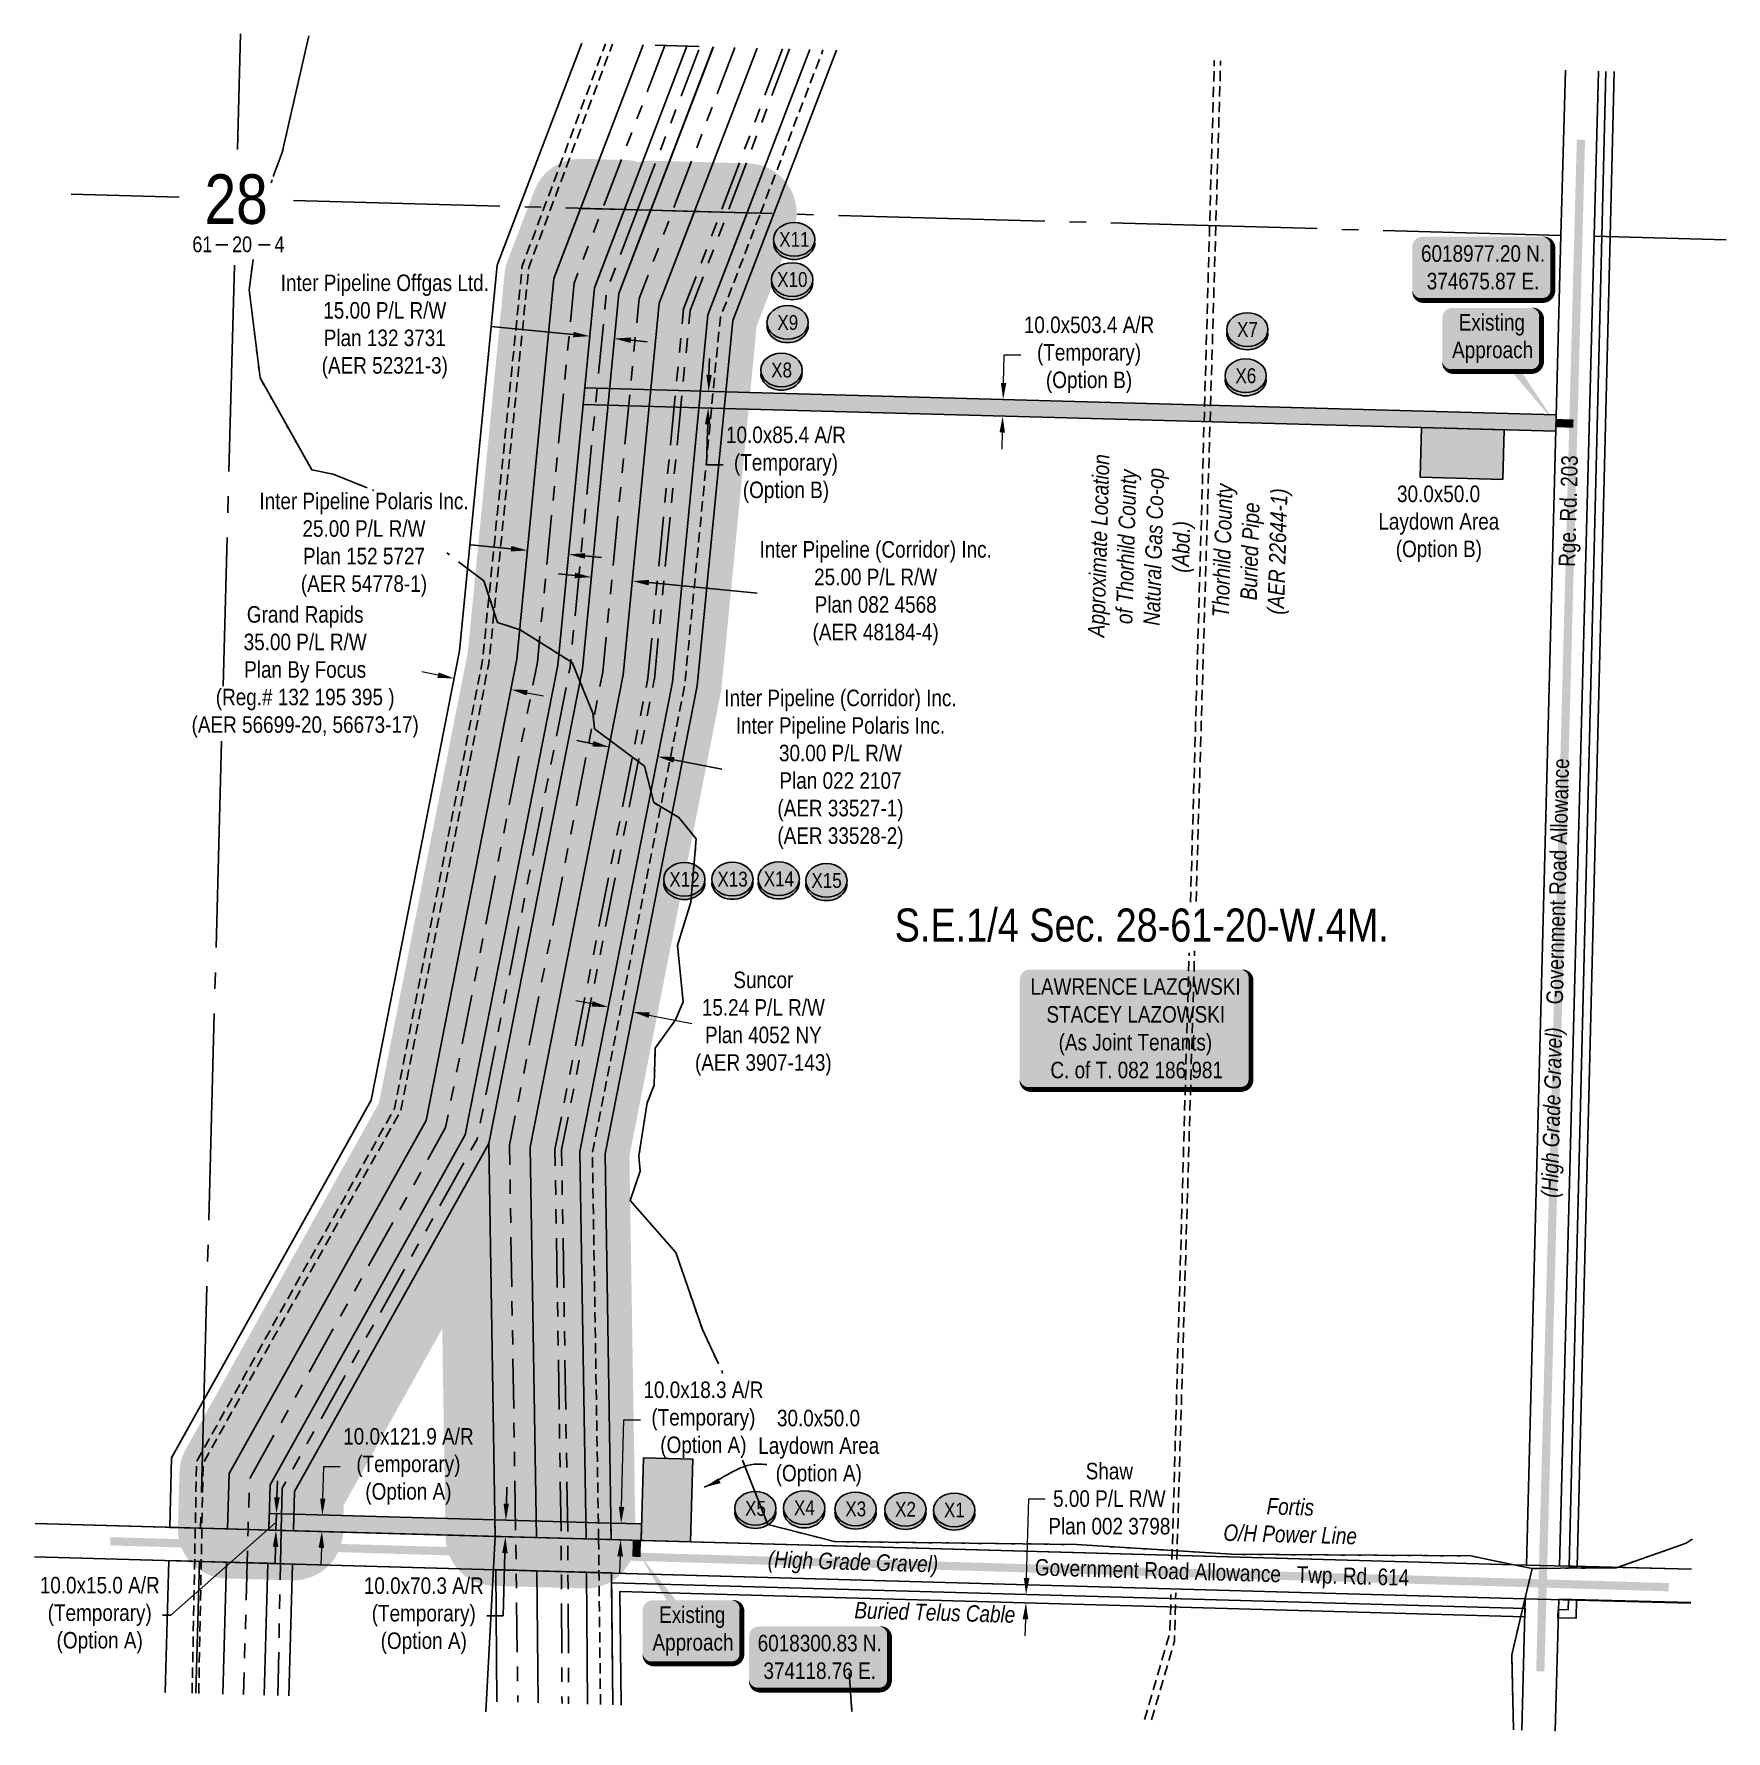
# Model space of a CAD drawing. Extents: x 372576 to 375735, y 6018185 to 6020650.
# Drawn here: x 373754 to 374779, y 6018185 to 6019213 of the extents above; entities that cross this region are included whole.
import ezdxf
from ezdxf.enums import TextEntityAlignment as Align

# ---------------------------------------------------------------- set-up
doc = ezdxf.new("R2010")
doc.units = 0
doc.header["$LTSCALE"] = 5
doc.header["$PDSIZE"] = 0.5
for name, pattern in [('foc-DRILLPATH', [14.75, 6, -1.75, 1.75, -1.75, 1.75, -1.75]), ('foc-QUARTERLINE', [33, 25, -3, 2, -3]), ('foc-WHEELTRACKS', [2, 0.4, -1.6]), ('UG_PIPE', [1.875, 1.25, -0.625])]:
    doc.linetypes.add(name, pattern=pattern)
doc.layers.get('Defpoints').update_dxf_attribs({"color": 9})
for name, color, linetype in [('10', 1, 'Continuous'), ('9', 3, 'Continuous'), ('AS-OWNER', 7, 'Continuous'), ('AS-PIPE-UG', 44, 'UG_PIPE'), ('AS-PIPE-UG-T', 44, 'Continuous'), ('AS-POWER', 104, 'foc-POWER'), ('AS-ROADS', 254, 'Continuous'), ('AS-TELUS', 224, 'foc-TEL'), ('C-RW', 13, 'Continuous'), ('C-SYMBOL', 7, 'Continuous'), ('DETAIL-T', 7, 'Continuous'), ('F-RW', 190, 'Continuous'), ('L-ROAD-T', 7, 'Continuous'), ('L-SEC', 7, 'Continuous'), ('L-SECLBL', 7, 'Continuous'), ('L-SECQ', 8, 'foc-QUARTERLINE'), ('P-BUFFER-H 30m', 51, 'Continuous'), ('P-CROSSINGS', 250, 'Continuous'), ('P-PDRILLPATH', 12, 'foc-DRILLPATH'), ('P-PROPOSED', 10, 'Continuous'), ('P-PROPOSED-T', 10, 'Continuous'), ('P-TEMP-BLUE', 146, 'Continuous'), ('P-TEMP-BLUE-T', 146, 'Continuous'), ('P-TEMP-H', 41, 'Continuous'), ('P-TEMP_ACCESS ROAD', 46, 'Continuous'), ('P-TEMP_WORKSPACE', 46, 'Continuous'), ('T-WATER-P3', 160, 'foc-WHEELTRACKS')]:
    doc.layers.add(name, color=color, linetype=linetype)
for name, color, linetype, lineweight in [('F-RW-T', 190, 'Continuous', 9), ('P-TEMP-T', 46, 'Continuous', 18), ('T-TEXT', 48, 'Continuous', 18)]:
    doc.layers.add(name, color=color, linetype=linetype, lineweight=lineweight)
for name, color, linetype, true_color in [('P-REPAIR-BLUE-H', 7, 'Continuous', 0xa0d6fd), ('P-REPAIR-BROWN-H', 7, 'Continuous', 0xe7d5cf), ('P-REPAIR-GREEN-H', 7, 'Continuous', 0xd9ffb3), ('P-REPAIR-PURPLE-H', 7, 'Continuous', 0xeeddfd), ('P-TEMP-BLUE-H', 7, 'Continuous', 0x99e6ff)]:
    doc.layers.add(name, color=color, linetype=linetype, true_color=true_color)
doc.styles.add('175L', font='ARIALN.TTF', dxfattribs={"height": 20})
doc.styles.add('80', font='ARIALN.TTF', dxfattribs={"height": 10})
doc.styles.add('80CG', font='ARIALN.TTF', dxfattribs={"height": 10})
doc.styles.add('80L', font='ARIALN.TTF', dxfattribs={"height": 10})
doc.styles.add('80LS', font='ARIALNI.TTF', dxfattribs={"height": 10})
doc.styles.add('Crossing', font='ARIALN.TTF', dxfattribs={"height": 10})
doc.styles.add('foc-LtypeFont', font='ARIALN.TTF', dxfattribs={"height": 7.35})
doc.styles.add('SIMPLEX', font='ARIALN.TTF')
doc.linetypes.add('foc-POWER', pattern='A,6,-1,["P",foc-LtypeFont,S=0.2,R=0,X=-0.625,Y=-0.75],-1.24,4', length=12.24)
doc.linetypes.add('foc-TEL', pattern='A,2,-1,["T",foc-LtypeFont,S=0.2,R=0,X=-0.425,Y=-0.75],-1.24,8', length=12.24)
doc.linetypes.add('foc-TOPO-flowdirection-NOLINE', pattern='A,0,[">",foc-LtypeFont,S=0.3,R=0,X=0,Y=-0.945],-20,[">",foc-LtypeFont,S=0.3,R=0,X=0,Y=-0.945],0', length=20)
doc.dimstyles.new('Compass 5 000', dxfattribs={"dimscale": 5, "dimtxt": 9, "dimasz": 2, "dimexe": 0.2, "dimexo": 0.0625, "dimgap": 0.5, "dimtad": 0, "dimtih": 1, "dimtoh": 1, "dimzin": 0, "dimdsep": 46, "dimtxsty": '80CG', "dimcen": 0.1, "dimse1": 1, "dimse2": 1, "dimclrd": 256, "dimclrt": 256, "dimaunit": 1, "dimadec": 4, "dimazin": 0, "dimtfac": 0.06, "dimtofl": 0, "dimtmove": 0, "dimatfit": 1, "dimfxl": 0.2, "dimtolj": 1, "dimtzin": 0, "dimlwd": -1, "dimarcsym": 0})

msp = doc.modelspace()

# ---------------------------------------------------------------- texts
at = {"layer": 'AS-PIPE-UG-T', "char_height": 10, "attachment_point": 1, "style": '80L'}
for s, width, insert, rotation in [('\\pi2.7567;{\\fArial Narrow|b0|i1|c0|p34;Approximate Location \\P\\pi11.15;of Thorhild County \\P\\pi10.669;Natural Gas Co-op\\P\\pi43.241;(Abd.)}', 116.04551, (374392.292, 6018844.977), 88.382123), ('\\pi7.5644;{\\fArial Narrow|b0|i1|c0|p34;Thorhild County\\P\\pi18.414;Buried Pipe\\P\\pi10.249;(AER 22644-1)}', 95.26522, (374467.468, 6018852.155), 88.325243)]:
    msp.add_mtext_dynamic_manual_height_columns(s, width=width, gutter_width=50, heights=[0], dxfattribs=dict(at, insert=insert, rotation=rotation))
at = {"layer": 'AS-POWER', "insert": (374470.138, 6018327.327), "char_height": 10, "attachment_point": 1, "rotation": 358.453617, "style": '80L'}
msp.add_mtext_dynamic_manual_height_columns('\\pi30.667;{\\fArial Narrow|b0|i1|c0|p34;Fortis\\P\\pi4.9374;O/H Power Line}', width=89.39723, gutter_width=50, heights=[0], dxfattribs=at)
at = {"layer": 'AS-TELUS', "insert": (374251.207, 6018263.576), "char_height": 10, "attachment_point": 1, "rotation": 358.385466, "style": '80L'}
msp.add_mtext_dynamic_manual_height_columns('{\\fArial Narrow|b0|i1|c0|p34;Buried Telus Cable}', width=99.89844, gutter_width=50, heights=[0], dxfattribs=at)
at = {"layer": 'C-SYMBOL', "color": 3, "style": '175L'}
msp.add_text('S.E.1/4 Sec. 28-61-20-W.4M.', height=20, dxfattribs=at).set_placement((374425.038, 6018657.293), align=Align.BOTTOM_CENTER)
at = {"layer": 'L-ROAD-T', "style": '80L'}
for s, rotation, p in [('Government Road Allowance', 88.512354, (374676.914, 6018699.753)), ('Government Road Allowance   Twp. Rd. 614', 358.402115, (374473.624, 6018281.42))]:
    msp.add_text(s, height=10, rotation=rotation, dxfattribs=at).set_placement(p, align=Align.MIDDLE_CENTER)
at = {"layer": 'L-ROAD-T', "insert": (374677.392, 6018890.321), "char_height": 10, "attachment_point": 1, "rotation": 88.512354, "style": '80L'}
msp.add_mtext_dynamic_manual_height_columns('Rge. Rd. 203', width=70.38466, gutter_width=50, heights=[0], dxfattribs=at)
at = {"layer": 'P-TEMP-T', "char_height": 10, "attachment_point": 1, "style": '175L'}
for s, insert in [('\\pi15.615;30.0x50.0\\P\\pi4.3122;Laydown Area\\P\\pi14.854;(Option B)', (374563.949, 6018939.337)), ('\\pi15.615;30.0x50.0\\P\\pi4.3122;Laydown Area\\P\\pi14.854;(Option A)', (374188.518, 6018379.836))]:
    msp.add_mtext_dynamic_manual_height_columns(s, width=80.53437, gutter_width=100, heights=[0], dxfattribs=dict(at, insert=insert))
at = {"layer": 'T-TEXT', "style": '80LS'}
for rotation, p in [(88.512354, (374673.28, 6018559.8)), (358.334151, (374250.185, 6018287.866))]:
    msp.add_text('(High Grade Gravel)', height=10, rotation=rotation, dxfattribs=at).set_placement(p, align=Align.MIDDLE_CENTER)

# ---------------------------------------------------------------- blocks, each defined once
blk = doc.blocks.new('*D428')
at = {"layer": 'Defpoints', "color": 0, "transparency": 16777216}
for p in [(374102.3, 6018625.2), (374116.9, 6018620.7), (374117.2, 6018622.2)]:
    blk.add_point(p, dxfattribs=at)
at = {"layer": 'F-RW-T', "transparency": 16777216}
for p, q in [((374092.2, 6018625.6), (374082.4, 6018627.5)), ((374126.7, 6018618.7), (374152.7, 6018613.6))]:
    blk.add_line(p, q, dxfattribs=at)
for points in [[(374092.5, 6018627.2), (374091.9, 6018623.9), (374102, 6018623.6)], [(374127.1, 6018620.4), (374126.4, 6018617.1), (374116.9, 6018620.7)]]:
    blk.add_solid(points, dxfattribs=at)
at = {"layer": 'F-RW-T', "transparency": 16777216, "insert": (374195.9, 6018613.6), "char_height": 10, "attachment_point": 5, "style": '80CG'}
blk.add_mtext('\\A1;Suncor\\P15.24 P/L R/W\\PPlan 4052 NY\\P(AER 3907-143) ', dxfattribs=at)
blk = doc.blocks.new('*D429')
at = {"layer": 'Defpoints', "color": 0, "transparency": 16777216}
for p in [(374131.9, 6018775.3), (374096.5, 6018750.4), (374125.9, 6018744.6)]:
    blk.add_point(p, dxfattribs=at)
at = {"layer": 'P-PROPOSED-T', "color": 240, "transparency": 16777216}
for p, q in [((374092.7, 6018783), (374082.9, 6018785)), ((374141.7, 6018773.4), (374170.8, 6018767.6))]:
    blk.add_line(p, q, dxfattribs=at)
for points in [[(374093, 6018784.7), (374092.4, 6018781.4), (374102.5, 6018781.1)], [(374142.1, 6018775), (374141.4, 6018771.7), (374131.9, 6018775.3)]]:
    blk.add_solid(points, dxfattribs=at)
at = {"layer": 'P-PROPOSED-T', "transparency": 16777216, "insert": (374242.6, 6018767.6), "char_height": 10, "attachment_point": 5, "style": '80CG'}
blk.add_mtext('\\A1;Inter Pipeline (Corridor) Inc.\\PInter Pipeline Polaris Inc.\\P30.00 P/L R/W\\PPlan 022 2107\\P(AER 33527-1)\\P(AER 33528-2)', dxfattribs=at)
blk = doc.blocks.new('*D430')
at = {"layer": 'Defpoints', "color": 0, "transparency": 16777216}
for p in [(374091.3, 6018880.1), (374116.2, 6018877.7), (374116.6, 6018881.5)]:
    blk.add_point(p, dxfattribs=at)
at = {"layer": 'P-PROPOSED-T', "color": 240, "transparency": 16777216}
for p, q in [((374081.8, 6018884.9), (374071.8, 6018885.9)), ((374126.5, 6018880.6), (374192.1, 6018874.2))]:
    blk.add_line(p, q, dxfattribs=at)
for points in [[(374081.9, 6018886.6), (374081.6, 6018883.2), (374091.7, 6018883.9)], [(374126.7, 6018882.2), (374126.4, 6018878.9), (374116.6, 6018881.5)]]:
    blk.add_solid(points, dxfattribs=at)
at = {"layer": 'P-PROPOSED-T', "transparency": 16777216, "insert": (374263.9, 6018874.2), "char_height": 10, "attachment_point": 5, "style": '80CG'}
blk.add_mtext('\\A1;Inter Pipeline (Corridor) Inc.\\P25.00 P/L R/W\\PPlan 082 4568 \\P(AER 48184-4)', dxfattribs=at)
blk = doc.blocks.new('L-SECLBL')
at = {"layer": '9', "color": 7}
for p, q in [((-5.1, -27.8), (-12.3, -27.8)), ((20.7, -27.8), (13.5, -27.8))]:
    blk.add_line(p, q, dxfattribs=at)
at = {"layer": '10', "color": 2, "style": 'SIMPLEX'}
blk.add_attdef('SEC', text='', height=30, dxfattribs=at).set_placement((0, 0), align=Align.MIDDLE)
at = {"layer": '10', "color": 5, "style": '80L'}
blk.add_attdef('TWP', text='', height=9.5, dxfattribs=at).set_placement((-14.4, -27.4), align=Align.MIDDLE_RIGHT)
blk.add_attdef('RGE', text='', height=9.5, dxfattribs=at).set_placement((3.6, -27.4), align=Align.MIDDLE_CENTER)
blk.add_attdef('MER', text='', height=9.5, dxfattribs=at).set_placement((23.2, -27.4), align=Align.MIDDLE_LEFT)
blk = doc.blocks.new('*D431')
at = {"layer": 'Defpoints', "color": 0, "transparency": 16777216}
for p in [(374090.8, 6019029.8), (374086.8, 6018988.5), (374101.7, 6018987.1)]:
    blk.add_point(p, dxfattribs=at)
at = {"layer": 'P-PROPOSED-T', "color": 240, "transparency": 16777216}
for p, q in [((374080.8, 6019030.8), (374031.2, 6019035.6)), ((374115.7, 6019027.4), (374125.6, 6019026.4))]:
    blk.add_line(p, q, dxfattribs=at)
for points in [[(374081, 6019032.4), (374080.7, 6019029.1), (374090.8, 6019029.8)], [(374115.8, 6019029), (374115.5, 6019025.7), (374105.7, 6019028.3)]]:
    blk.add_solid(points, dxfattribs=at)
at = {"layer": 'P-PROPOSED-T', "transparency": 16777216, "insert": (373966.7, 6019035.6), "char_height": 10, "attachment_point": 5, "style": '80CG'}
blk.add_mtext('\\A1;Inter Pipeline Offgas Ltd.\\P15.00 P/L R/W^JPlan 132 3731\\P(AER 52321-3)', dxfattribs=at)
blk = doc.blocks.new('*U434')
h = blk.add_hatch(color=59)
edge = h.paths.add_edge_path()
edge.add_line((-64, -37), (64, -37))
edge.add_arc((64, -31), 6, 270, 360)
edge.add_line((70, -31), (70, 29.5))
edge.add_arc((64, 29.5), 6, 0, 90)
edge.add_line((64, 35.5), (-64, 35.5))
edge.add_arc((-64, 29.5), 6, 90, 180)
edge.add_line((-70, 29.5), (-70, -31))
edge.add_arc((-64, -31), 6, 180, 270)
at = {"color": 1, "flags": 128}
blk.add_lwpolyline([(-64, -37, 3, 3, 0), (64, -37, 3, 3, 0.414214), (70, -31, 3, 3, 0), (70, 29.5, 3, 0, 0.414214), (64, 35.5, 0, 0, 0), (-64, 35.5, 0, 0, 0.414214), (-70, 29.5, 0, 0, 0), (-70, -31, 0, 3, 0.414214)], format="xyseb", close=True, dxfattribs=at)
blk.add_lwpolyline([(-39.5, -1.5, 0, 7.5, 0), (0, 0, 0, 0, 0)], format="xyseb", dxfattribs=at)
at = {"color": 1, "style": '80'}
blk.add_attdef('ENTER_TEXT_001', (-36, -5), '', height=10, dxfattribs=at)
blk = doc.blocks.new('*D436')
at = {"layer": 'Defpoints', "color": 0, "transparency": 16777216}
for p in [(374354.9, 6018263), (374506.5, 6018258.7), (374506.7, 6018263.7)]:
    blk.add_point(p, dxfattribs=at)
at = {"layer": 'F-RW-T', "transparency": 16777216}
for p, q in [((374355.3, 6018277.9), (374356.6, 6018326)), ((374356.6, 6018326), (374366.6, 6018326)), ((374354.6, 6018253), (374354.3, 6018243))]:
    blk.add_line(p, q, dxfattribs=at)
for points in [[(374353.6, 6018278), (374357, 6018277.9), (374355, 6018267.9)], [(374352.9, 6018253), (374356.3, 6018252.9), (374354.9, 6018263)]]:
    blk.add_solid(points, dxfattribs=at)
at = {"layer": 'F-RW-T', "transparency": 16777216, "insert": (374405.4, 6018326), "char_height": 10, "attachment_point": 5, "style": '80CG'}
blk.add_mtext('\\A1;Shaw\\P5.00 P/L R/W \\PPlan 002 3798', dxfattribs=at)
blk = doc.blocks.new('*D447')
at = {"layer": 'Defpoints', "color": 0, "transparency": 16777216}
for p in [(374341.1, 6018991.4), (374343.1, 6018991.4), (374342.9, 6018981.4)]:
    blk.add_point(p, dxfattribs=at)
at = {"layer": 'P-TEMP-T', "transparency": 16777216}
for p, q in [((374341.4, 6019001.4), (374341.8, 6019018.5)), ((374341.8, 6019018.5), (374351.8, 6019018.5)), ((374340.5, 6018971.4), (374340.3, 6018961.4))]:
    blk.add_line(p, q, dxfattribs=at)
for points in [[(374339.7, 6019001.5), (374343, 6019001.4), (374341.1, 6018991.4)], [(374338.9, 6018971.5), (374342.2, 6018971.4), (374340.8, 6018981.4)]]:
    blk.add_solid(points, dxfattribs=at)
at = {"layer": 'P-TEMP-T', "transparency": 16777216, "insert": (374393.1, 6019018.5), "char_height": 10, "attachment_point": 5, "style": '80CG'}
blk.add_mtext('\\A1;10.0x503.4 A/R\\P(Temporary)\\P(Option B)', dxfattribs=at)
blk = doc.blocks.new('*D448')
at = {"layer": 'Defpoints', "color": 0, "transparency": 16777216}
for p in [(373928.9, 6018316.1), (373977.6, 6018314.7), (373977.4, 6018304.9)]:
    blk.add_point(p, dxfattribs=at)
at = {"layer": 'P-TEMP-T', "transparency": 16777216}
for p, q in [((373929.1, 6018326.1), (373929.7, 6018345.6)), ((373929.7, 6018345.6), (373939.7, 6018345.6)), ((373928.3, 6018296.2), (373928, 6018286.2))]:
    blk.add_line(p, q, dxfattribs=at)
for points in [[(373927.5, 6018326.1), (373930.8, 6018326.1), (373928.9, 6018316.1)], [(373926.6, 6018296.3), (373930, 6018296.2), (373928.6, 6018306.2)]]:
    blk.add_solid(points, dxfattribs=at)
at = {"layer": 'P-TEMP-T', "transparency": 16777216, "insert": (373981, 6018345.6), "char_height": 10, "attachment_point": 5, "style": '80CG'}
blk.add_mtext('\\A1;10.0x121.9 A/R\\P(Temporary)\\P(Option A)', dxfattribs=at)
blk = doc.blocks.new('*U456')
h = blk.add_hatch(color=255)
edge = h.paths.add_edge_path()
edge.add_line((-24, -20), (24, -20))
edge.add_arc((24, -14), 6, 270, 360)
edge.add_line((30, -14), (30, 12.5))
edge.add_arc((24, 12.5), 6, 0, 90)
edge.add_line((24, 18.5), (-24, 18.5))
edge.add_arc((-24, 12.5), 6, 90, 180)
edge.add_line((-30, 12.5), (-30, -14))
edge.add_arc((-24, -14), 6, 180, 270)
at = {"color": 1, "flags": 128}
for points in [[(-32.6, 46.9, 0, 7.5, 0), (0, 0, 0, 0, 0)], [(-25.5, -11, 0, 7.5, 0), (0, 0, 0, 0, 0)]]:
    blk.add_lwpolyline(points, format="xyseb", dxfattribs=at)
blk.add_lwpolyline([(-24, -20, 3, 3, 0), (24, -20, 3, 3, 0.414214), (30, -14, 3, 3, 0), (30, 12.5, 3, 0, 0.414214), (24, 18.5, 0, 0, 0), (-24, 18.5, 0, 0, 0.414214), (-30, 12.5, 0, 0, 0), (-30, -14, 0, 3, 0.414214)], format="xyseb", close=True, dxfattribs=at)
at = {"color": 1, "style": '80'}
blk.add_attdef('ENTER_TEXT_001', (-26.8, -4.9), '', height=10, dxfattribs=at)
blk = doc.blocks.new('*U457')
h = blk.add_hatch(color=255)
edge = h.paths.add_edge_path()
edge.add_line((-24, -20), (24, -20))
edge.add_arc((24, -14), 6, 270, 360)
edge.add_line((30, -14), (30, 12.5))
edge.add_arc((24, 12.5), 6, 0, 90)
edge.add_line((24, 18.5), (-24, 18.5))
edge.add_arc((-24, 12.5), 6, 90, 180)
edge.add_line((-30, 12.5), (-30, -14))
edge.add_arc((-24, -14), 6, 180, 270)
at = {"color": 1, "flags": 128}
blk.add_lwpolyline([(-24, -20, 3, 3, 0), (24, -20, 3, 3, 0.414214), (30, -14, 3, 3, 0), (30, 12.5, 3, 0, 0.414214), (24, 18.5, 0, 0, 0), (-24, 18.5, 0, 0, 0.414214), (-30, 12.5, 0, 0, 0), (-30, -14, 0, 3, 0.414214)], format="xyseb", close=True, dxfattribs=at)
for points in [[(-25.5, -11, 0, 7.5, 0), (0, 0, 0, 0, 0)], [(38.9, -52, 0, 7.5, 0), (0, 0, 0, 0, 0)]]:
    blk.add_lwpolyline(points, format="xyseb", dxfattribs=at)
at = {"color": 1, "style": '80'}
blk.add_attdef('ENTER_TEXT_001', (-26.8, -4.9), '', height=10, dxfattribs=at)
blk = doc.blocks.new('xing2')
h = blk.add_hatch(color=50)
h.dxf.hatch_style = 1
edge = h.paths.add_edge_path()
edge.add_ellipse((0, 0), major_axis=(-12.5, 0), ratio=0.816297, start_angle=0, end_angle=360)
h = blk.add_hatch(color=250)
h.dxf.hatch_style = 1
edge = h.paths.add_edge_path()
edge.add_ellipse((0, -2), major_axis=(-12.5, 0), ratio=0.816297, start_angle=0, end_angle=180)
edge.add_line((12.5, -2), (12.5, 0))
edge.add_ellipse((0, 0), major_axis=(-12.5, 0), ratio=0.816297, start_angle=0, end_angle=180, ccw=False)
edge.add_line((-12.5, 0), (-12.5, -2))
at = {"color": 250}
blk.add_ellipse((0, 0), major_axis=(-12.5, 0), ratio=0.816297, dxfattribs=at)
blk.add_ellipse((0, -2), major_axis=(-12.5, 0), ratio=0.816297, start_param=0, end_param=3.141593, dxfattribs=at)
at = {"color": 250, "style": 'Crossing'}
blk.add_attdef('CROSSING', text='', height=9, dxfattribs=at).set_placement((0.1, 0), align=Align.MIDDLE_CENTER)
at = {"color": 250, "style": 'Crossing', "flags": 1}
for tag, p in [('OWNER', (0.1, -12.5)), ('DESCRIPTION', (0.1, -25.8)), ('LOCATION', (0.1, -39.3)), ('DWG_REF', (0.1, -52.8))]:
    blk.add_attdef(tag, text='', height=9, dxfattribs=at).set_placement(p, align=Align.MIDDLE_CENTER)
blk = doc.blocks.new('*D460')
at = {"layer": 'Defpoints', "color": 0, "transparency": 16777216}
for p in [(374008.7, 6018822.6), (374008.9, 6018823.4), (374043.2, 6018816.6)]:
    blk.add_point(p, dxfattribs=at)
at = {"layer": 'F-RW-T', "transparency": 16777216}
for p, q in [((373998.9, 6018824.6), (373989.1, 6018826.5)), ((374052.9, 6018813.9), (374062.7, 6018812))]:
    blk.add_line(p, q, dxfattribs=at)
for points in [[(373999.3, 6018826.2), (373998.6, 6018822.9), (374008.7, 6018822.6)], [(374053.2, 6018815.6), (374052.6, 6018812.3), (374043.1, 6018815.9)]]:
    blk.add_solid(points, dxfattribs=at)
at = {"layer": 'F-RW-T', "transparency": 16777216, "insert": (373918.5, 6018826.5), "char_height": 10, "attachment_point": 5, "style": '80CG'}
blk.add_mtext('\\A1;Grand Rapids\\P35.00 P/L R/W\\PPlan By Focus\\P(Reg.# 132 195 395 )\\P(AER 56699-20, 56673-17)', dxfattribs=at)
blk = doc.blocks.new('*D461')
at = {"layer": 'Defpoints', "color": 0, "transparency": 16777216}
for p in [(374054.8, 6018918), (374079.7, 6018915.6), (374053.1, 6018900.1)]:
    blk.add_point(p, dxfattribs=at)
at = {"layer": 'P-PROPOSED-T', "color": 240, "transparency": 16777216}
for p, q in [((374043.1, 6018901.1), (374018.9, 6018903.5)), ((374087.9, 6018896.8), (374097.9, 6018895.8))]:
    blk.add_line(p, q, dxfattribs=at)
for points in [[(374043.3, 6018902.8), (374043, 6018899.4), (374053.1, 6018900.1)], [(374088.1, 6018898.4), (374087.8, 6018895.1), (374078, 6018897.7)]]:
    blk.add_solid(points, dxfattribs=at)
at = {"layer": 'P-PROPOSED-T', "transparency": 16777216, "insert": (373954.1, 6018903.5), "char_height": 10, "attachment_point": 5, "style": '80CG'}
blk.add_mtext('\\A1;Inter Pipeline Polaris Inc.\\P25.00 P/L R/W\\PPlan 152 5727\\P(AER 54778-1)', dxfattribs=at)
blk = doc.blocks.new('*D462')
at = {"layer": 'Defpoints', "color": 0, "transparency": 16777216}
for p in [(373890, 6018317.2), (373889.7, 6018307.2), (373900.8, 6018306.9)]:
    blk.add_point(p, dxfattribs=at)
at = {"layer": 'P-TEMP-BLUE-T', "transparency": 16777216}
for p, q in [((373901.4, 6018326.9), (373901.7, 6018336.9)), ((373901, 6018311.9), (373837.2, 6018255.5)), ((373901.1, 6018316.9), (373900.8, 6018306.9)), ((373900.6, 6018296.9), (373900.3, 6018286.9)), ((373837.2, 6018255.5), (373832.2, 6018255.5))]:
    blk.add_line(p, q, dxfattribs=at)
for points in [[(373899.7, 6018326.9), (373903.1, 6018326.8), (373901.1, 6018316.9)], [(373898.9, 6018296.9), (373902.2, 6018296.8), (373900.8, 6018306.9)]]:
    blk.add_solid(points, dxfattribs=at)
at = {"layer": 'P-TEMP-BLUE-T', "transparency": 16777216, "insert": (373794.1, 6018255.5), "char_height": 10, "attachment_point": 5, "style": '80CG'}
blk.add_mtext('\\A1;10.0x15.0 A/R\\P(Temporary)\\P(Option A)', dxfattribs=at)
blk = doc.blocks.new('*D463')
at = {"layer": 'Defpoints', "color": 0, "transparency": 16777216}
for p in [(374052.6, 6018312.7), (374039.7, 6018303), (374052.3, 6018302.7)]:
    blk.add_point(p, dxfattribs=at)
at = {"layer": 'P-TEMP-BLUE-T', "transparency": 16777216}
for p, q in [((374040.3, 6018323), (374040.6, 6018333)), ((374039.4, 6018293), (374038.4, 6018255.2)), ((374038.4, 6018255.2), (374028.4, 6018255.2))]:
    blk.add_line(p, q, dxfattribs=at)
for points in [[(374038.6, 6018323.1), (374041.9, 6018323), (374040, 6018313)], [(374037.8, 6018293.1), (374041.1, 6018293), (374039.7, 6018303)]]:
    blk.add_solid(points, dxfattribs=at)
at = {"layer": 'P-TEMP-BLUE-T', "transparency": 16777216, "insert": (373990.3, 6018255.2), "char_height": 10, "attachment_point": 5, "style": '80CG'}
blk.add_mtext('\\A1;10.0x70.3 A/R\\P(Temporary)\\P(Option A)', dxfattribs=at)
blk = doc.blocks.new('*D464')
at = {"layer": 'Defpoints', "color": 0, "transparency": 16777216}
for p in [(374113.4, 6018311), (374109.5, 6018301.1), (374113.1, 6018301)]:
    blk.add_point(p, dxfattribs=at)
at = {"layer": 'P-TEMP-T', "transparency": 16777216}
for p, q in [((374110, 6018321.1), (374111.5, 6018373.8)), ((374111.5, 6018373.8), (374121.5, 6018373.8)), ((374109.2, 6018291.1), (374108.9, 6018281.1))]:
    blk.add_line(p, q, dxfattribs=at)
for points in [[(374108.4, 6018321.1), (374111.7, 6018321), (374109.8, 6018311.1)], [(374107.5, 6018291.1), (374110.9, 6018291), (374109.5, 6018301.1)]]:
    blk.add_solid(points, dxfattribs=at)
at = {"layer": 'P-TEMP-T', "transparency": 16777216, "insert": (374159.6, 6018373.8), "char_height": 10, "attachment_point": 5, "style": '80CG'}
blk.add_mtext('\\A1;10.0x18.3 A/R\\P(Temporary)\\P(Option A)', dxfattribs=at)
blk = doc.blocks.new('*D465')
at = {"layer": 'Defpoints', "color": 0, "transparency": 16777216}
for p in [(374087, 6018998.4), (374086.7, 6018988.4), (374162.5, 6018986.3)]:
    blk.add_point(p, dxfattribs=at)
at = {"layer": 'P-TEMP-BLUE-T', "transparency": 16777216}
for p, q in [((374163, 6019006.3), (374163.3, 6019016.3)), ((374162.2, 6018976.4), (374161.9, 6018966.4)), ((374161.5, 6018951.9), (374161.9, 6018966.4)), ((374171.5, 6018951.9), (374161.5, 6018951.9))]:
    blk.add_line(p, q, dxfattribs=at)
for points in [[(374161.4, 6019006.4), (374164.7, 6019006.3), (374162.8, 6018996.3)], [(374160.5, 6018976.4), (374163.9, 6018976.3), (374162.5, 6018986.3)]]:
    blk.add_solid(points, dxfattribs=at)
at = {"layer": 'P-TEMP-BLUE-T', "transparency": 16777216, "insert": (374209.6, 6018951.9), "char_height": 10, "attachment_point": 5, "style": '80CG'}
blk.add_mtext('\\A1;10.0x85.4 A/R\\P(Temporary)\\P(Option B)', dxfattribs=at)
blk = doc.blocks.new('*U471')
h = blk.add_hatch(color=254)
edge = h.paths.add_edge_path()
edge.add_line((-36.5, -20), (36.5, -20))
edge.add_arc((36.5, -14), 6, 270, 360)
edge.add_line((42.5, -14), (42.5, 12.5))
edge.add_arc((36.5, 12.5), 6, 0, 90)
edge.add_line((36.5, 18.5), (-36.5, 18.5))
edge.add_arc((-36.5, 12.5), 6, 90, 180)
edge.add_line((-42.5, 12.5), (-42.5, -14))
edge.add_arc((-36.5, -14), 6, 180, 270)
at = {"color": 1, "flags": 128}
blk.add_lwpolyline([(-36.5, -20, 3, 3, 0), (36.5, -20, 3, 3, 0.414214), (42.5, -14, 3, 3, 0), (42.5, 12.5, 3, 0, 0.414214), (36.5, 18.5, 0, 0, 0), (-36.5, 18.5, 0, 0, 0.414214), (-42.5, 12.5, 0, 0, 0), (-42.5, -14, 0, 3, 0.414214)], format="xyseb", close=True, dxfattribs=at)
blk.add_lwpolyline([(-25.1, -4.9, 0, 10, 0), (0, 0, 5, 5, 0)], format="xyseb", dxfattribs=at)
at = {"color": 1, "style": '80'}
blk.add_attdef('ENTER_TEXT_001', (-36, -5), '', height=10, dxfattribs=at)

# ---------------------------------------------------------------- dimensions: what is measured, and where the dimension line sits
at = {"layer": 'F-RW-T', "color": 3}
dim = msp.add_aligned_dim(p1=(374043.231, 6018816.61), p2=(374008.891, 6018823.378), distance=0.763, text='Grand Rapids\\P35.00 P/L R/W\\PPlan By Focus\\P(Reg.# 132 195 395 )\\P(AER 56699-20, 56673-17)', dimstyle='Compass 5 000', dxfattribs=at)
dim.commit()
dim.dimension.update_dxf_attribs({"geometry": '*D460', "text_midpoint": (373918.538, 6018826.497)})
at = {"layer": 'F-RW-T', "color": 2}
dim = msp.add_linear_dim(base=(374116.924, 6018620.669), p1=(374102.287, 6018625.159), p2=(374117.228, 6018622.207), angle=348.822565, text='Suncor\\P15.24 P/L R/W\\PPlan 4052 NY\\P(AER 3907-143) ', dimstyle='Compass 5 000', dxfattribs=at)
dim.commit()
dim.dimension.update_dxf_attribs({"geometry": '*D428', "text_midpoint": (374195.87, 6018613.605), "dimtype": 161})
at = {"layer": 'F-RW-T'}
dim = msp.add_linear_dim(base=(374354.884, 6018262.975), p1=(374506.653, 6018263.693), p2=(374506.514, 6018258.732), angle=268.397016, text='Shaw\\P5.00 P/L R/W \\PPlan 002 3798', dimstyle='Compass 5 000', dxfattribs=at)
dim.commit()
dim.dimension.update_dxf_attribs({"geometry": '*D436', "text_midpoint": (374405.395, 6018325.964), "dimtype": 161})
at = {"layer": 'P-PROPOSED-T'}
for base, p1, p2, angle, text, picture, middle in [((374090.8, 6019029.796), (374101.712, 6018987.055), (374086.792, 6018988.503), 174.455715, 'Inter Pipeline Offgas Ltd.\\P15.00 P/L R/W^JPlan 132 3731\\P(AER 52321-3)', '*D431', (373966.679, 6019035.581)), ((374053.097, 6018900.136), (374079.715, 6018915.599), (374054.832, 6018918.014), 174.455715, 'Inter Pipeline Polaris Inc.\\P25.00 P/L R/W\\PPlan 152 5727\\P(AER 54778-1)', '*D461', (373954.117, 6018903.451)), ((374116.595, 6018881.522), (374091.339, 6018880.088), (374116.222, 6018877.672), 354.455715, 'Inter Pipeline (Corridor) Inc.\\P25.00 P/L R/W\\PPlan 082 4568 \\P(AER 48184-4)', '*D430', (374263.892, 6018874.195)), ((374131.92, 6018775.315), (374096.482, 6018750.415), (374125.871, 6018744.623), 348.85059, 'Inter Pipeline (Corridor) Inc.\\PInter Pipeline Polaris Inc.\\P30.00 P/L R/W\\PPlan 022 2107\\P(AER 33527-1)\\P(AER 33528-2)', '*D429', (374242.64, 6018767.647))]:
    dim = msp.add_linear_dim(base=base, p1=p1, p2=p2, angle=angle, text=text, dimstyle='Compass 5 000', override={"dimclrd": 240}, dxfattribs=at)
    dim.commit()
    dim.dimension.update_dxf_attribs({"geometry": picture, "text_midpoint": middle, "dimtype": 161})
at = {"layer": 'P-TEMP-BLUE-T', "color": 3}
dim = msp.add_linear_dim(base=(374162.485, 6018986.347), p1=(374087.019, 6018998.431), p2=(374086.743, 6018988.435), angle=268.421097, text='10.0x85.4 A/R\\P(Temporary)\\P(Option B)', dimstyle='Compass 5 000', override={"dimtmove": 1}, dxfattribs=at)
dim.commit()
dim.dimension.update_dxf_attribs({"geometry": '*D465', "text_midpoint": (374183.737, 6018951.874), "dimtype": 161})
at = {"layer": 'P-TEMP-BLUE-T'}
dim = msp.add_linear_dim(base=(373900.849, 6018306.875), p1=(373890.023, 6018317.179), p2=(373889.745, 6018307.183), angle=268.410529, text='10.0x15.0 A/R\\P(Temporary)\\P(Option A)', dimstyle='Compass 5 000', override={"dimtmove": 1}, dxfattribs=at)
dim.commit()
dim.dimension.update_dxf_attribs({"geometry": '*D462', "text_midpoint": (373829.728, 6018255.502), "dimtype": 161})
at = {"layer": 'P-TEMP-BLUE-T', "color": 3}
dim = msp.add_linear_dim(base=(374039.725, 6018303.021), p1=(374052.594, 6018312.668), p2=(374052.317, 6018302.672), angle=268.410529, text='10.0x70.3 A/R\\P(Temporary)\\P(Option A)', dimstyle='Compass 5 000', dxfattribs=at)
dim.commit()
dim.dimension.update_dxf_attribs({"geometry": '*D463', "text_midpoint": (373990.287, 6018255.189), "dimtype": 161})
at = {"layer": 'P-TEMP-T', "color": 3}
for base, p1, p2, angle, text, picture, middle in [((374341.077, 6018991.428), (374342.863, 6018981.375), (374343.138, 6018991.371), 88.421097, '10.0x503.4 A/R\\P(Temporary)\\P(Option B)', '*D447', (374393.119, 6019018.479)), ((374109.49, 6018301.085), (374113.388, 6018310.981), (374113.111, 6018300.985), 268.410529, '10.0x18.3 A/R\\P(Temporary)\\P(Option A)', '*D464', (374159.618, 6018373.769))]:
    dim = msp.add_linear_dim(base=base, p1=p1, p2=p2, angle=angle, text=text, dimstyle='Compass 5 000', dxfattribs=at)
    dim.commit()
    dim.dimension.update_dxf_attribs({"geometry": picture, "text_midpoint": middle, "dimtype": 161})
at = {"layer": 'P-TEMP-T'}
dim = msp.add_linear_dim(base=(373928.858, 6018316.101), p1=(373977.365, 6018304.851), p2=(373977.64, 6018314.748), angle=88.410529, text='10.0x121.9 A/R\\P(Temporary)\\P(Option A)', dimstyle='Compass 5 000', dxfattribs=at)
dim.commit()
dim.dimension.update_dxf_attribs({"geometry": '*D448', "text_midpoint": (373980.972, 6018345.567), "dimtype": 161})

# ---------------------------------------------------------------- hatches: boundary and pattern name
at = {"layer": 'P-BUFFER-H 30m'}
h = msp.add_hatch(color=256, dxfattribs=at)
h.dxf.hatch_style = 1
h.paths.add_polyline_path([(374191.856, 6019035.826), (374214.052, 6019093.625, 0.51740438), (374186.872, 6019134.369), (374155.073, 6019135.245, 0.00065896), (374154.994, 6019135.247), (374128.48, 6019135.978, 0.06713791), (374120.505, 6019135.126, 0.06713693), (374112.589, 6019136.416), (374086.105, 6019137.146, 0.3184906), (374057.255, 6019117.867), (374041.053, 6019075.471, 0.06716441), (374039.217, 6019067.66), (374016.977, 6018838.548), (373963.159, 6018565.481), (373846.192, 6018355.912, 0.12079888), (373842.4, 6018342.137), (373841.452, 6018308.537, 0.4143481), (373870.608, 6018277.702), (373895.598, 6018277.009), (373910.592, 6018276.593, 0.41407904), (373941.413, 6018305.735), (373941.876, 6018322.162), (374001.482, 6018428.957), (374003.503, 6018302.714, 0.40145821), (374032.667, 6018273.205), (374057.681, 6018272.511), (374057.681, 6018272.511), (374087.698, 6018271.678, 0.42708501), (374118.527, 6018302.147), (374114.825, 6018533.434), (374170.235, 6018814.579, 0.02446185), (374170.661, 6018817.482)])
h.paths.add_polyline_path([(374140.801, 6018820.38), (374084.778, 6018536.124), (374088.53, 6018301.667), (374058.513, 6018302.5), (374033.499, 6018303.194), (374029.692, 6018541.056), (373912.095, 6018330.36), (373911.425, 6018306.581), (373896.43, 6018306.997), (373871.44, 6018307.691), (373872.388, 6018341.291), (373991.673, 6018555.013), (374046.695, 6018834.187), (374069.077, 6019064.762), (374085.278, 6019107.158), (374111.763, 6019106.428), (374127.653, 6019105.99), (374154.246, 6019105.257), (374186.046, 6019104.38), (374162.39, 6019042.779)], flags=16)
at = {"layer": 'P-REPAIR-BLUE-H'}
h = msp.add_hatch(color=256, dxfattribs=at)
h.dxf.hatch_style = 1
h.paths.add_polyline_path([(374186.046, 6019104.38), (374162.39, 6019042.779), (374140.801, 6018820.38), (374084.778, 6018536.124), (374088.53, 6018301.667), (374058.513, 6018302.5), (374054.731, 6018538.814), (374111.084, 6018824.74), (374132.923, 6019049.731), (374154.246, 6019105.257)])
at = {"layer": 'P-REPAIR-BROWN-H'}
h = msp.add_hatch(color=256, dxfattribs=at)
h.dxf.hatch_style = 1
h.paths.add_polyline_path([(373871.44, 6018307.691), (373896.43, 6018306.997), (373897.205, 6018334.459), (374015.435, 6018546.29), (374071.46, 6018830.554), (374093.634, 6019058.989), (374111.763, 6019106.428), (374085.278, 6019107.158), (374069.077, 6019064.762), (374046.695, 6018834.187), (373991.673, 6018555.013), (373872.388, 6018341.291)])
at = {"layer": 'P-REPAIR-GREEN-H'}
h = msp.add_hatch(color=256, dxfattribs=at)
h.dxf.hatch_style = 1
h.paths.add_polyline_path([(374111.763, 6019106.428), (374127.653, 6019105.99), (374108.368, 6019055.525), (374086.319, 6018828.374), (374029.692, 6018541.056), (373912.095, 6018330.36), (373911.425, 6018306.581), (373896.43, 6018306.997), (373897.205, 6018334.459), (374015.435, 6018546.29), (374071.46, 6018830.554), (374093.634, 6019058.989)])
at = {"layer": 'P-REPAIR-PURPLE-H'}
h = msp.add_hatch(color=256, dxfattribs=at)
h.dxf.hatch_style = 1
h.paths.add_polyline_path([(374154.246, 6019105.257), (374132.923, 6019049.731), (374111.084, 6018824.74), (374054.731, 6018538.814), (374058.513, 6018302.5), (374033.499, 6018303.194), (374029.692, 6018541.056), (374086.319, 6018828.374), (374108.368, 6019055.525), (374127.653, 6019105.99)])
at = {"layer": 'P-TEMP-BLUE-H'}
h = msp.add_hatch(color=256, dxfattribs=at)
h.dxf.hatch_style = 1
h.paths.add_polyline_path([(374173.166, 6018996.056), (374087.754, 6018998.41), (374086.785, 6018988.433), (374172.197, 6018986.079)])
h = msp.add_hatch(color=256, dxfattribs=at)
h.dxf.hatch_style = 1
h.paths.add_polyline_path([(374103.619, 6018311.252), (374033.339, 6018313.202), (374033.499, 6018303.194), (374103.779, 6018301.244)])
h.paths.add_polyline_path([(373911.707, 6018316.577), (373896.712, 6018316.993), (373896.43, 6018306.997), (373911.425, 6018306.581)])
at = {"layer": 'P-TEMP-H'}
h = msp.add_hatch(color=256, dxfattribs=at)
h.dxf.hatch_style = 1
h.paths.add_polyline_path([(374173.166, 6018996.056), (374172.197, 6018986.079), (374675.752, 6018972.199), (374675.994, 6018982.196)])
h = msp.add_hatch(color=256, dxfattribs=at)
h.dxf.hatch_style = 1
h.paths.add_polyline_path([(374644.458, 6018973.062), (374643.632, 6018943.073), (374593.651, 6018944.451), (374594.477, 6018974.439)])
h = msp.add_hatch(color=256, dxfattribs=at)
h.dxf.hatch_style = 1
h.paths.add_polyline_path([(374121.87, 6018300.742), (374123.257, 6018350.722), (374153.245, 6018349.89), (374151.858, 6018299.909)])
h = msp.add_hatch(color=256, dxfattribs=at)
h.dxf.hatch_style = 1
h.paths.add_polyline_path([(374033.499, 6018303.194), (373911.425, 6018306.581), (373911.707, 6018316.577), (374033.339, 6018313.202)])
h.paths.add_polyline_path([(374122.147, 6018310.738), (374121.87, 6018300.742), (374103.779, 6018301.244), (374103.619, 6018311.252)])

# ---------------------------------------------------------------- linework, layer by layer
at = {"layer": 'AS-PIPE-UG', "flags": 128}
for points in [[(373850.048, 6018208.246), (373852.732, 6018348.521), (373972.61, 6018562.299), (374025.748, 6018832.231), (374049.951, 6019072.323), (374100.295, 6019206.689)], [(373854.046, 6018208.135), (373856.712, 6018347.441), (373976.411, 6018560.9), (374029.709, 6018831.643), (374053.879, 6019071.405), (374104.523, 6019206.573)], [(374194.123, 6019104.158), (374232.021, 6019203.079)], [(374454.563, 6018687.221), (374468.95, 6019196.586)], [(374457.891, 6018687.517), (374472.772, 6019196.482)], [(374096.155, 6018301.455), (374092.41, 6018535.441), (374148.35, 6018819.273), (374169.874, 6019041.013), (374194.123, 6019104.158)], [(374443.32, 6018289.158), (374453.693, 6018656.423)], [(374446.244, 6018289.166), (374457.02, 6018657.735)], [(374096.155, 6018301.455), (374097.314, 6018201.384)], [(374426.76, 6018192.243), (374442.068, 6018244.828), (374442.723, 6018268.03)], [(374430.91, 6018192.128), (374444.801, 6018239.841), (374445.654, 6018268.984)]]:
    msp.add_lwpolyline(points, dxfattribs=at)
at = {"layer": 'AS-POWER', "flags": 128}
for points in [[(373755.097, 6018311.052), (374657.928, 6018285.867), (374757.894, 6018283.255)], [(374033.5, 6018303.131), (374027.782, 6018196.906)]]:
    msp.add_lwpolyline(points, dxfattribs=at)
at = {"layer": 'AS-ROADS', "const_width": 5, "flags": 128}
for points in [[(374666.325, 6018221.456), (374690.919, 6019148.657)], [(374675.873, 6018977.198), (374686.372, 6018976.808)], [(373800.538, 6018300.235), (374744.135, 6018272.439)], [(374119.067, 6018290.795), (374119.348, 6018300.891)]]:
    msp.add_lwpolyline(points, dxfattribs=at)
at = {"layer": 'AS-TELUS', "flags": 128}
for points in [[(373754.55, 6018290.73), (374657.214, 6018265.416), (374757.364, 6018262.848)], [(374657.214, 6018265.416), (374655.078, 6018185.907)]]:
    msp.add_lwpolyline(points, dxfattribs=at)
at = {"layer": 'C-RW', "flags": 128}
for points in [[(374123.075, 6019206.065), (374069.077, 6019064.762), (374046.695, 6018834.187), (373991.673, 6018555.013), (373872.385, 6018341.286), (373871.451, 6018307.69), (373896.43, 6018306.997), (373897.205, 6018334.459), (374015.435, 6018546.29), (374071.46, 6018830.554), (374093.634, 6019058.989), (374149.561, 6019205.339)], [(373896.43, 6018306.997), (373897.205, 6018334.459), (374015.435, 6018546.29), (374071.46, 6018830.554), (374093.634, 6019058.989), (374149.561, 6019205.339)], [(374033.499, 6018303.194), (374029.692, 6018541.056), (374086.319, 6018828.374), (374108.368, 6019055.525), (374165.73, 6019204.896)], [(374058.513, 6018302.5), (374054.731, 6018538.814), (374111.084, 6018824.74), (374132.923, 6019049.731), (374192.231, 6019204.17)], [(374088.53, 6018301.667), (374084.778, 6018536.124), (374140.801, 6018820.38), (374162.39, 6019042.779), (374224.032, 6019203.298)], [(373893.615, 6018207.037), (373895.883, 6018286.893), (373870.892, 6018287.587), (373868.625, 6018207.73)], [(373908.614, 6018206.621), (373910.866, 6018286.478), (373895.883, 6018286.893), (373893.615, 6018207.037)], [(374034.625, 6018203.124), (374033.893, 6018283.064), (374058.769, 6018282.316), (374059.489, 6018202.434)], [(374059.489, 6018202.434), (374058.769, 6018282.316), (374088.765, 6018281.487), (374089.506, 6018201.601)], [(374089.506, 6018201.601), (374088.765, 6018281.487), (374103.995, 6018281.069), (374104.738, 6018201.178)]]:
    msp.add_lwpolyline(points, dxfattribs=at)
at = {"layer": 'F-RW', "flags": 128}
for points in [[(374085.995, 6019207.081), (374034.697, 6019072.844), (374012.024, 6018839.274), (373958.407, 6018567.225), (373837.637, 6018350.844), (373836.465, 6018308.661), (373871.451, 6018307.69), (373872.385, 6018341.286), (373991.673, 6018555.013), (374046.695, 6018834.187), (374069.077, 6019064.762), (374123.075, 6019206.065)], [(373911.425, 6018306.581), (373912.095, 6018330.36), (374029.692, 6018541.056), (374086.319, 6018828.374), (374108.368, 6019055.525), (374165.453, 6019204.903)], [(374103.779, 6018301.244), (374100.042, 6018534.758), (374155.898, 6018818.165), (374177.358, 6019039.247), (374240.187, 6019202.855)], [(374683.741, 6018284.92), (374703.638, 6019090.148), (374706.094, 6019190.088)], [(374711.114, 6019189.95), (374708.682, 6019090.015), (374688.741, 6018284.821), (374683.741, 6018284.92)], [(373868.625, 6018207.73), (373870.892, 6018287.587), (373835.906, 6018288.566), (373833.638, 6018208.701)], [(374104.741, 6018201.178), (374104.055, 6018274.989), (374657.068, 6018259.473), (374656.948, 6018254.522), (374109.112, 6018269.853), (374109.75, 6018201.039)], [(374677.006, 6018253.934), (374677.151, 6018258.926), (374683.153, 6018258.777), (374683.317, 6018264.822), (374688.316, 6018264.695), (374688.008, 6018253.667), (374677.006, 6018253.934)]]:
    msp.add_lwpolyline(points, dxfattribs=at)
at = {"layer": 'L-SEC'}
for p, q in [((374678.832, 6019090.797), (374681.539, 6019190.76)), ((374701.643, 6019190.21), (374698.936, 6019090.262)), ((374657.928, 6018285.867), (374678.832, 6019090.797)), ((374698.936, 6019090.262), (374678.032, 6018285.342)), ((373755.094, 6018310.934), (373855.055, 6018308.145)), ((373855.055, 6018308.145), (374657.928, 6018285.867)), ((373754.553, 6018290.83), (373854.514, 6018288.041)), ((373854.514, 6018288.041), (374657.214, 6018265.416)), ((374678.032, 6018285.342), (374757.894, 6018283.255)), ((374657.214, 6018265.416), (374655.071, 6018185.907)), ((374675.338, 6018185.345), (374677.509, 6018265.238)), ((374677.509, 6018265.238), (374757.372, 6018263.151))]:
    msp.add_line(p, q, dxfattribs=at)
at = {"layer": 'L-SECQ'}
for p, q in [((373879.404, 6019212.742), (373877.521, 6019142.769)), ((373776.74, 6019115.662), (373842.231, 6019113.857)), ((373911.45, 6019111.949), (374678.832, 6019090.797)), ((374698.936, 6019090.262), (374778.797, 6019088.135)), ((373875.637, 6019072.795), (373868.778, 6018817.963)), ((373867.88, 6018784.587), (373855.055, 6018308.145)), ((373854.514, 6018288.041), (373852.325, 6018208.183))]:
    msp.add_line(p, q, dxfattribs=at)
at = {"layer": 'P-PDRILLPATH', "flags": 128}
for points in [[(374136.33, 6019205.702), (374098.52, 6019106.793), (374081.355, 6019061.876), (374059.078, 6018832.371), (374003.554, 6018550.652), (373884.796, 6018337.875), (373883.935, 6018307.344), (373881.213, 6018207.381)], [(374178.698, 6019204.54), (374140.997, 6019105.622), (374120.646, 6019052.628), (374098.701, 6018826.557), (374042.212, 6018539.935), (374046.006, 6018302.847), (374047.265, 6018202.773)], [(374207.493, 6019203.751), (374170.146, 6019104.819), (374147.656, 6019046.255), (374125.943, 6018822.56), (374069.755, 6018537.469), (374073.522, 6018302.083), (374074.011, 6018202.031)], [(374119.797, 6019106.206), (374157.595, 6019205.119)], [(373903.927, 6018306.789), (373904.65, 6018332.409), (374022.564, 6018543.673), (374078.889, 6018829.464), (374101.002, 6019057.263), (374119.797, 6019106.206)], [(373903.927, 6018306.789), (373901.994, 6018206.804)]]:
    msp.add_lwpolyline(points, dxfattribs=at)
msp.add_lwpolyline([(374211.725, 6019203.635), (374173.886, 6019103.401, -0.0014236), (374173.882, 6019103.39), (374151.585, 6019045.328), (374129.914, 6018822.076, -0.02446185), (374129.886, 6018821.883), (374073.761, 6018537.111), (374077.522, 6018302.136, -0.00277935), (374077.522, 6018302.114), (374078.011, 6018201.92)], format="xyb", dxfattribs=at)
at = {"layer": 'P-PROPOSED', "flags": 128}
msp.add_lwpolyline([(374130.408, 6019205.952), (374157.002, 6019205.219)], dxfattribs=at)
for points in [[(373871.44, 6018307.691), (373896.43, 6018306.997), (373897.205, 6018334.459), (374015.435, 6018546.29), (374071.46, 6018830.554), (374093.634, 6019058.989), (374111.763, 6019106.428), (374085.278, 6019107.158), (374069.077, 6019064.762), (374046.695, 6018834.187), (373991.673, 6018555.013), (373872.388, 6018341.291)], [(374111.763, 6019106.428), (374127.653, 6019105.99), (374108.368, 6019055.525), (374086.319, 6018828.374), (374029.692, 6018541.056), (373912.095, 6018330.36), (373911.425, 6018306.581), (373896.43, 6018306.997), (373897.205, 6018334.459), (374015.435, 6018546.29), (374071.46, 6018830.554), (374093.634, 6019058.989), (374111.763, 6019106.428)], [(374154.246, 6019105.257), (374132.923, 6019049.731), (374111.084, 6018824.74), (374054.731, 6018538.814), (374058.513, 6018302.5), (374033.499, 6018303.194), (374029.692, 6018541.056), (374086.319, 6018828.374), (374108.368, 6019055.525), (374127.653, 6019105.99), (374127.653, 6019105.99)], [(374186.046, 6019104.38), (374162.39, 6019042.779), (374140.801, 6018820.38), (374084.778, 6018536.124), (374088.53, 6018301.667), (374058.513, 6018302.5), (374054.731, 6018538.814), (374111.084, 6018824.74), (374132.923, 6019049.731), (374154.246, 6019105.257)]]:
    msp.add_lwpolyline(points, close=True, dxfattribs=at)
at = {"layer": 'P-TEMP-BLUE', "flags": 128}
for points in [[(374172.197, 6018986.079), (374173.166, 6018996.056), (374087.754, 6018998.41), (374086.785, 6018988.433)], [(373896.43, 6018306.997), (373911.425, 6018306.581), (373911.707, 6018316.577), (373896.712, 6018316.993)], [(374103.779, 6018301.244), (374103.619, 6018311.252), (374033.339, 6018313.202), (374033.499, 6018303.194), (374103.779, 6018301.244)]]:
    msp.add_lwpolyline(points, close=True, dxfattribs=at)
at = {"layer": 'P-TEMP_ACCESS ROAD', "flags": 128}
for points in [[(374173.166, 6018996.056), (374172.197, 6018986.079), (374675.752, 6018972.199), (374675.994, 6018982.196)], [(374644.458, 6018973.062), (374643.632, 6018943.073), (374593.651, 6018944.451), (374594.477, 6018974.439)], [(374033.499, 6018303.194), (373911.425, 6018306.581), (373911.707, 6018316.577), (374033.339, 6018313.202), (374033.499, 6018303.194)], [(374122.147, 6018310.738), (374121.87, 6018300.742), (374103.779, 6018301.244), (374103.619, 6018311.252)]]:
    msp.add_lwpolyline(points, close=True, dxfattribs=at)
at = {"layer": 'P-TEMP_WORKSPACE', "flags": 128}
msp.add_lwpolyline([(374121.87, 6018300.742), (374123.257, 6018350.722), (374153.245, 6018349.89), (374151.858, 6018299.909)], close=True, dxfattribs=at)
at = {"layer": 'T-WATER-P3', "flags": 128}
for points in [[(373920.717, 6019211.61), (373904.619, 6019140.94), (373895.914, 6019117.529)], [(373886.26, 6019071.18), (373884.53, 6019057.734), (373891.148, 6019004.486), (373922.535, 6018948.816), (373935.457, 6018946.277), (373960.013, 6018936.42)], [(374004.244, 6018898.579), (374026.674, 6018881.665), (374034.979, 6018856.446), (374048.662, 6018852.023), (374080.116, 6018832.257), (374092.726, 6018801.546), (374093.679, 6018792.044), (374124.008, 6018769.453), (374129.613, 6018747.381), (374144.778, 6018738.408), (374155.289, 6018725.39), (374151.947, 6018687.08), (374143.841, 6018660.918), (374147.302, 6018626.824), (374142.751, 6018615.993), (374130.493, 6018598.839), (374129.854, 6018576.434), (374125.533, 6018565.668), (374120.553, 6018533.629), (374121.377, 6018524.302), (374115.272, 6018506.526), (374142.843, 6018475.112), (374159.003, 6018428.412), (374170.883, 6018403.043), (374171.192, 6018401.712)], [(374183.481, 6018348.753), (374198.72, 6018310.426), (374238.935, 6018300.048), (374385.578, 6018298.26), (374479.45, 6018292.367), (374624.224, 6018291.368), (374641.489, 6018287.843), (374661.457, 6018283.764)], [(374661.457, 6018283.764), (374665.25, 6018283.797), (374678.512, 6018283.91), (374712.17, 6018284.196), (374716.871, 6018285.838), (374754.616, 6018299.002), (374758.367, 6018301.449)], [(374650.084, 6018186.046), (374649.049, 6018231.484), (374656.226, 6018261.728), (374661.457, 6018283.764)], [(374247.928, 6018220.541), (374249.493, 6018197.162)]]:
    msp.add_lwpolyline(points, dxfattribs=at)
at = {"layer": 'T-WATER-P3', "linetype": 'foc-TOPO-flowdirection-NOLINE', "flags": 128}
for points in [[(373920.717, 6019211.61), (373904.619, 6019140.94), (373899.196, 6019126.356)], [(373886.917, 6019076.283), (373884.53, 6019057.734), (373891.148, 6019004.486), (373922.535, 6018948.816), (373935.457, 6018946.277), (373956.098, 6018937.992)], [(374011.402, 6018893.181), (374026.674, 6018881.665), (374034.979, 6018856.446), (374048.662, 6018852.023), (374080.116, 6018832.257), (374092.726, 6018801.546), (374093.679, 6018792.044), (374124.008, 6018769.453), (374129.613, 6018747.381), (374144.778, 6018738.408), (374155.289, 6018725.39), (374151.947, 6018687.08), (374143.841, 6018660.918), (374147.302, 6018626.824), (374142.751, 6018615.993), (374130.493, 6018598.839), (374129.854, 6018576.434), (374125.533, 6018565.668), (374120.553, 6018533.629), (374121.377, 6018524.302), (374115.272, 6018506.526), (374142.843, 6018475.112), (374159.003, 6018428.412), (374168.743, 6018407.613)], [(374183.353, 6018349.303), (374183.481, 6018348.753), (374198.72, 6018310.426), (374238.935, 6018300.048), (374385.578, 6018298.26), (374479.45, 6018292.367), (374624.224, 6018291.368), (374641.489, 6018287.843), (374661.457, 6018283.764)], [(374661.457, 6018283.764), (374665.25, 6018283.797), (374678.512, 6018283.91), (374712.17, 6018284.196), (374716.871, 6018285.838), (374754.616, 6018299.002), (374758.367, 6018301.449)], [(374650.084, 6018186.046), (374649.049, 6018231.484), (374656.226, 6018261.728), (374661.457, 6018283.764)], [(374247.928, 6018220.541), (374249.493, 6018197.162)]]:
    msp.add_lwpolyline(points, dxfattribs=at)

# ---------------------------------------------------------------- block references
ref = msp.add_blockref('*U457', (374637.051, 6019028.429))
ref.add_attrib('ENTER_TEXT_001', 'Existing', (374616.935, 6019033.151), dxfattribs={"color": 1, "height": 10, "style": '80'})
ref.add_attrib('ENTER_TEXT_002', 'Approach', (374612.928, 6019016.484), dxfattribs={"color": 1, "height": 10, "style": '80'})
ref = msp.add_blockref('*U456', (374152.927, 6018246.045))
ref.add_attrib('ENTER_TEXT_001', 'Existing', (374132.811, 6018250.766), dxfattribs={"color": 1, "height": 10, "style": '80'})
ref.add_attrib('ENTER_TEXT_002', 'Approach', (374128.804, 6018234.099), dxfattribs={"color": 1, "height": 10, "style": '80'})
at = {"layer": 'AS-OWNER', "color": 2}
ref = msp.add_blockref('*U434', (374421.167, 6018610.799), dxfattribs=at)
ref.add_attrib('ENTER_TEXT_001', 'LAWRENCE LAZOWSKI', (374357.616, 6018631.058), dxfattribs={"layer": '0', "color": 1, "height": 10, "style": '80'})
ref.add_attrib('ENTER_TEXT_002', 'STACEY LAZOWSKI', (374367.306, 6018614.214), dxfattribs={"layer": '0', "color": 1, "height": 10, "style": '80'})
ref.add_attrib('ENTER_TEXT_003', '(As Joint Tenants)', (374374.687, 6018597.377), dxfattribs={"layer": '0', "color": 1, "height": 10, "style": '80'})
ref.add_attrib('ENTER_TEXT_004', 'C. of T. 082 186 981', (374369.724, 6018580.533), dxfattribs={"layer": '0', "color": 1, "height": 10, "style": '80'})
at = {"layer": 'DETAIL-T', "color": 3}
ref = msp.add_blockref('*U471', (374631.389, 6019071.419), dxfattribs=at)
ref.add_attrib('ENTER_TEXT_001', '6018977.20 N.', (374594.094, 6019074.838), dxfattribs={"layer": '0', "color": 1, "height": 10, "style": '80'})
ref.add_attrib('ENTER_TEXT_002', '374675.87 E.', (374597.569, 6019058.13), dxfattribs={"layer": '0', "color": 1, "height": 10, "style": '80'})
ref = msp.add_blockref('*U471', (374229.774, 6018230.179), dxfattribs=at)
ref.add_attrib('ENTER_TEXT_001', '6018300.83 N.', (374192.479, 6018233.598), dxfattribs={"layer": '0', "color": 1, "height": 10, "style": '80'})
ref.add_attrib('ENTER_TEXT_002', '374118.76 E.', (374195.955, 6018216.89), dxfattribs={"layer": '0', "color": 1, "height": 10, "style": '80'})
at = {"layer": 'L-SECLBL', "color": 6}
msp.add_blockref('L-SECLBL', (373876.699, 6019112.779), dxfattribs=at).add_auto_attribs({'SEC': '28', 'TWP': '61', 'RGE': '20', 'MER': '4'})
at = {"layer": 'P-CROSSINGS', "color": 3}
for p, values in [((374214.616, 6019088.372), {'CROSSING': 'X11'}), ((374213.36, 6019064.07), {'CROSSING': 'X10'}), ((374210.592, 6019038.082), {'CROSSING': 'X9'}), ((374488.94, 6019033.772), {'CROSSING': 'X7'}), ((374206.868, 6019009.277), {'CROSSING': 'X8'}), ((374487.933, 6019005.827), {'CROSSING': 'X6'}), ((374148.075, 6018700.961), {'CROSSING': 'X12'}), ((374177.193, 6018701.08), {'CROSSING': 'X13'}), ((374205.212, 6018701.298), {'CROSSING': 'X14'}), ((374234.081, 6018700.285), {'CROSSING': 'X15'}), ((374191.057, 6018320.206), {'CROSSING': 'X5'}), ((374220.642, 6018320.537), {'CROSSING': 'X4'}), ((374251.751, 6018319.833), {'CROSSING': 'X3'}), ((374281.905, 6018319.621), {'CROSSING': 'X2'}), ((374311.473, 6018319.184), {'CROSSING': 'X1'})]:
    msp.add_blockref('xing2', p, dxfattribs=at).add_auto_attribs(values)

msp.set_redraw_order([(e.dxf.handle, doc.entitydb.next_handle()) for e in msp.query("TEXT MTEXT ATTDEF DIMENSION ARC_DIMENSION")])  # texts and dimensions are drawn at this point

# ---------------------------------------------------------------- leaders
at = {"layer": 'P-TEMP-T', "path_type": 1}
msp.add_leader([(374160.148, 6018332.921), (374192.541, 6018346.961), (374197.987, 6018346.675)], dimstyle='Compass 5 000', override={"dimgap": 0.5, "dimtad": 0}, dxfattribs=at)

doc.saveas('drawing.dxf')
